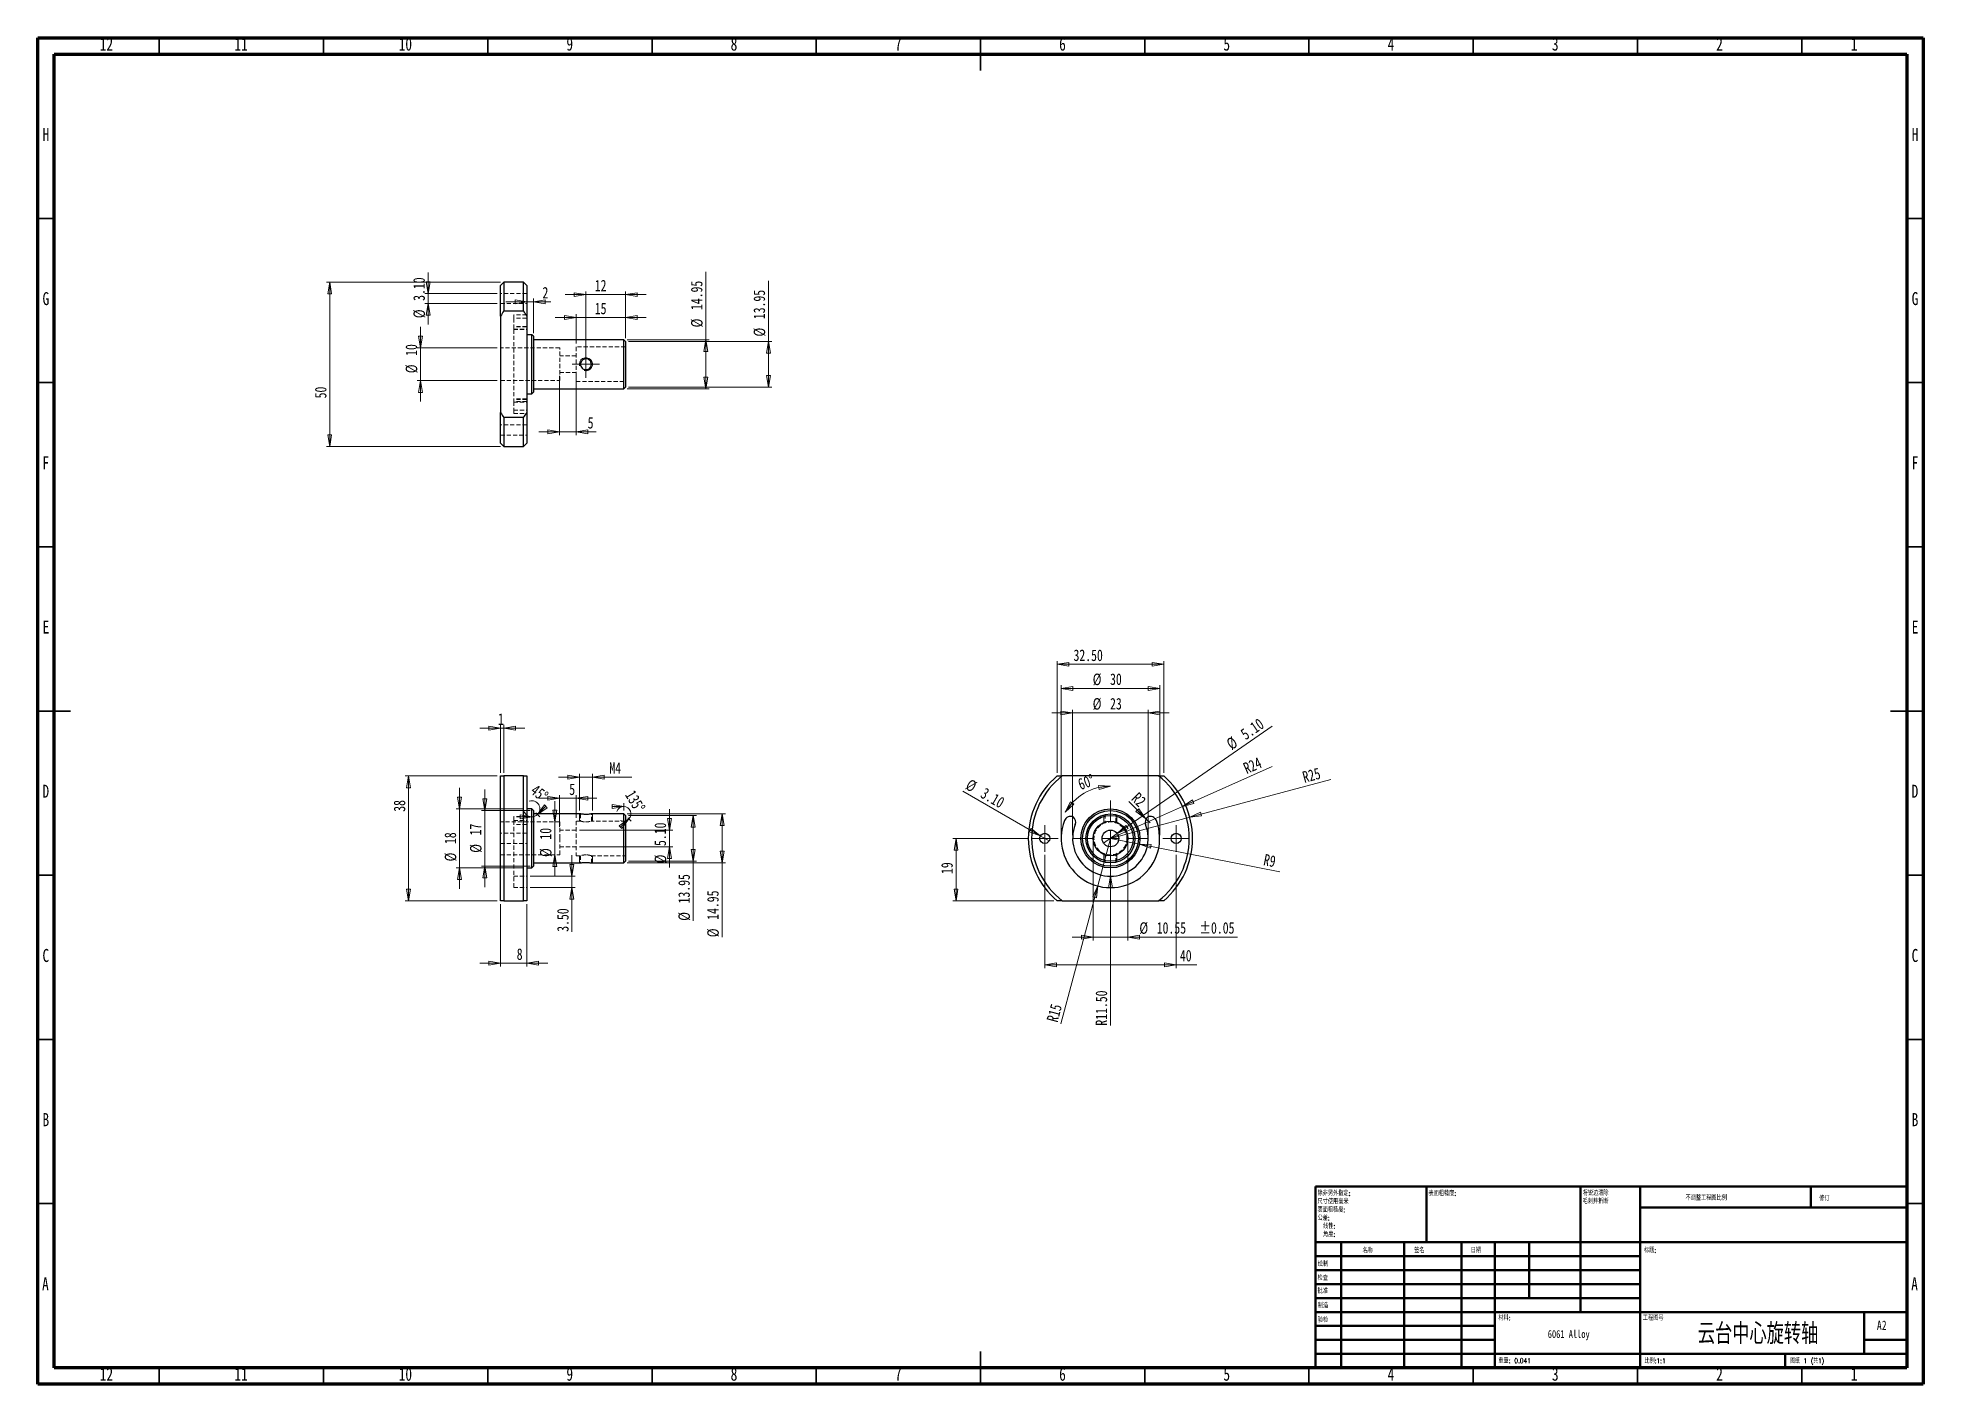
# Model space of a CAD drawing. Header units: millimetres. Extents: x 15 to 589, y 5 to 415.
import ezdxf

# ---------------------------------------------------------------- set-up
doc = ezdxf.new("R2010")
doc.units = ezdxf.units.MM
doc.linetypes.add('HIDDEN', pattern=[1.905, 1.27, -0.635])
doc.styles.add('SLDTEXTSTYLE0', font='TXT', dxfattribs={"width": 0.75, "bigfont": 'bigfont'})
doc.styles.add('SLDTEXTSTYLE1', font='TXT', dxfattribs={"width": 0.694444, "bigfont": 'bigfont'})
doc.styles.add('SLDTEXTSTYLE2', font='TXT', dxfattribs={"width": 0.75})
doc.dimstyles.new('SLDDIMSTYLE0', dxfattribs={"dimtxt": 3.5, "dimasz": 3.556, "dimexe": 0, "dimexo": 0.0625, "dimgap": 0.875, "dimtad": 1, "dimrnd": 1e-09, "dimzin": 12, "dimdsep": 46, "dimtxsty": 'SLDTEXTSTYLE2', "dimblk1": 'CLOSED', "dimblk2": 'CLOSED', "dimsah": 1, "dimcen": 0.09, "dimadec": 0, "dimazin": 3, "dimtfac": 1, "dimtofl": 0, "dimtmove": 0, "dimatfit": 3, "dimldrblk": 'CLOSED', "dimfxl": 1, "dimfrac": 2, "dimtolj": 1, "dimtzin": 12, "dimarcsym": 0})
doc.dimstyles.new('SLDDIMSTYLE1', dxfattribs={"dimtxt": 3.5, "dimasz": 3.556, "dimexe": 0, "dimexo": 0.0625, "dimgap": 0.875, "dimtad": 1, "dimrnd": 1e-09, "dimzin": 12, "dimdsep": 46, "dimtxsty": 'SLDTEXTSTYLE2', "dimblk1": 'CLOSED', "dimblk2": 'CLOSED', "dimsah": 1, "dimcen": 0.09, "dimadec": 0, "dimazin": 3, "dimtfac": 1, "dimtmove": 0, "dimatfit": 0, "dimldrblk": 'CLOSED', "dimfxl": 1, "dimfrac": 2, "dimtolj": 1, "dimtzin": 12, "dimarcsym": 0})
doc.dimstyles.new('SLDDIMSTYLE10', dxfattribs={"dimtxt": 3.5, "dimasz": 3.556, "dimexe": 0, "dimexo": 0.0625, "dimgap": 0.875, "dimtad": 1, "dimdec": 4, "dimzin": 12, "dimdsep": 46, "dimtxsty": 'SLDTEXTSTYLE2', "dimblk1": 'CLOSED', "dimblk2": 'CLOSED', "dimsah": 1, "dimcen": 0.09, "dimazin": 3, "dimtfac": 1, "dimtofl": 0, "dimtmove": 0, "dimatfit": 3, "dimldrblk": 'CLOSED', "dimfxl": 1, "dimfrac": 2, "dimtolj": 1, "dimtzin": 12, "dimarcsym": 0})
doc.dimstyles.new('SLDDIMSTYLE11', dxfattribs={"dimtxt": 3.5, "dimasz": 3.556, "dimexe": 0, "dimexo": 0.0625, "dimgap": 0.875, "dimtad": 1, "dimrnd": 1e-09, "dimzin": 12, "dimdsep": 46, "dimtxsty": 'SLDTEXTSTYLE2', "dimblk1": 'CLOSED', "dimblk2": 'CLOSED', "dimsah": 1, "dimcen": 0, "dimadec": 0, "dimazin": 3, "dimtfac": 1, "dimtofl": 0, "dimtmove": 0, "dimatfit": 3, "dimldrblk": 'CLOSED', "dimfxl": 1, "dimfrac": 2, "dimtolj": 1, "dimtzin": 12, "dimarcsym": 0})
doc.dimstyles.new('SLDDIMSTYLE12', dxfattribs={"dimtxt": 3.5, "dimasz": 3.556, "dimexe": 0, "dimexo": 0.0625, "dimgap": 0.875, "dimtad": 1, "dimrnd": 1e-09, "dimzin": 4, "dimdsep": 46, "dimtxsty": 'SLDTEXTSTYLE2', "dimblk1": 'NONE', "dimblk2": 'CLOSED', "dimsah": 1, "dimcen": 0, "dimadec": 0, "dimazin": 1, "dimtfac": 1, "dimtmove": 0, "dimatfit": 3, "dimldrblk": 'NONE', "dimfxl": 1, "dimfrac": 2, "dimtolj": 1, "dimtzin": 12, "dimarcsym": 0})
doc.dimstyles.new('SLDDIMSTYLE2', dxfattribs={"dimtxt": 3.5, "dimasz": 3.556, "dimexe": 0, "dimexo": 0.0625, "dimgap": 0.875, "dimtad": 1, "dimrnd": 1e-09, "dimzin": 4, "dimdsep": 46, "dimtxsty": 'SLDTEXTSTYLE2', "dimblk1": 'CLOSED', "dimblk2": 'CLOSED', "dimsah": 1, "dimcen": 0.09, "dimadec": 0, "dimazin": 1, "dimtfac": 1, "dimtmove": 0, "dimatfit": 0, "dimldrblk": 'CLOSED', "dimfxl": 1, "dimfrac": 2, "dimtolj": 1, "dimtzin": 12, "dimarcsym": 0})
doc.dimstyles.new('SLDDIMSTYLE3', dxfattribs={"dimtxt": 3.5, "dimasz": 3.556, "dimexe": 0, "dimexo": 0.0625, "dimgap": 0.875, "dimtad": 1, "dimdec": 4, "dimzin": 12, "dimdsep": 46, "dimtxsty": 'SLDTEXTSTYLE2', "dimblk1": 'CLOSED', "dimblk2": 'CLOSED', "dimsah": 1, "dimcen": 0.09, "dimazin": 3, "dimtfac": 1, "dimtofl": 0, "dimtmove": 0, "dimatfit": 3, "dimldrblk": 'CLOSED', "dimfxl": 1, "dimfrac": 2, "dimtolj": 1, "dimtzin": 12, "dimarcsym": 0})
doc.dimstyles.new('SLDDIMSTYLE4', dxfattribs={"dimtxt": 3.5, "dimasz": 3.556, "dimexe": 0, "dimexo": 0.0625, "dimgap": 0.875, "dimtad": 1, "dimrnd": 1e-09, "dimzin": 12, "dimdsep": 46, "dimtxsty": 'SLDTEXTSTYLE2', "dimblk1": 'CLOSED', "dimblk2": 'CLOSED', "dimsah": 1, "dimcen": 0, "dimadec": 0, "dimazin": 3, "dimtfac": 1, "dimtofl": 0, "dimtmove": 0, "dimatfit": 3, "dimldrblk": 'CLOSED', "dimfxl": 1, "dimfrac": 2, "dimtolj": 1, "dimtzin": 12, "dimarcsym": 0})
doc.dimstyles.new('SLDDIMSTYLE5', dxfattribs={"dimtxt": 3.5, "dimasz": 3.556, "dimexe": 0, "dimexo": 0.0625, "dimgap": 0.875, "dimtad": 1, "dimrnd": 1e-09, "dimzin": 4, "dimdsep": 46, "dimtxsty": 'SLDTEXTSTYLE2', "dimblk1": 'CLOSED', "dimblk2": 'CLOSED', "dimsah": 1, "dimcen": 0.09, "dimadec": 0, "dimazin": 1, "dimtfac": 1, "dimtofl": 0, "dimtmove": 0, "dimatfit": 3, "dimldrblk": 'CLOSED', "dimfxl": 1, "dimfrac": 2, "dimtolj": 1, "dimtzin": 12, "dimarcsym": 0})
doc.dimstyles.new('SLDDIMSTYLE6', dxfattribs={"dimtxt": 3.5, "dimasz": 3.556, "dimexe": 0, "dimexo": 0.0625, "dimgap": 0.875, "dimtad": 1, "dimrnd": 1e-09, "dimzin": 4, "dimdsep": 46, "dimtxsty": 'SLDTEXTSTYLE2', "dimblk1": 'NONE', "dimblk2": 'CLOSED', "dimsah": 1, "dimcen": 0, "dimadec": 0, "dimazin": 1, "dimtfac": 1, "dimtmove": 0, "dimatfit": 3, "dimldrblk": 'NONE', "dimfxl": 1, "dimfrac": 2, "dimtolj": 1, "dimtzin": 12, "dimarcsym": 0})
doc.dimstyles.new('SLDDIMSTYLE7', dxfattribs={"dimtxt": 3.5, "dimasz": 3.556, "dimexe": 0, "dimexo": 0.0625, "dimgap": 0.875, "dimtad": 1, "dimrnd": 1e-09, "dimzin": 4, "dimdsep": 46, "dimtxsty": 'SLDTEXTSTYLE2', "dimblk1": 'CLOSED', "dimblk2": 'CLOSED', "dimsah": 1, "dimcen": 0, "dimadec": 0, "dimazin": 1, "dimtfac": 1, "dimtofl": 0, "dimtmove": 0, "dimatfit": 3, "dimldrblk": 'CLOSED', "dimfxl": 1, "dimfrac": 2, "dimtolj": 1, "dimtzin": 12, "dimarcsym": 0})
doc.dimstyles.new('SLDDIMSTYLE8', dxfattribs={"dimtxt": 3.5, "dimasz": 3.556, "dimexe": 0, "dimexo": 0.0625, "dimgap": 0.875, "dimtad": 1, "dimrnd": 1e-09, "dimzin": 12, "dimdsep": 46, "dimtxsty": 'SLDTEXTSTYLE2', "dimblk1": 'CLOSED', "dimblk2": 'CLOSED', "dimsah": 1, "dimcen": 0, "dimadec": 0, "dimazin": 3, "dimtfac": 1, "dimtofl": 0, "dimtmove": 0, "dimatfit": 3, "dimldrblk": 'CLOSED', "dimfxl": 1, "dimfrac": 2, "dimtolj": 1, "dimtzin": 12, "dimarcsym": 0})
doc.dimstyles.new('SLDDIMSTYLE9', dxfattribs={"dimtxt": 3.5, "dimasz": 3.556, "dimexe": 0, "dimexo": 0.0625, "dimgap": 0.875, "dimtad": 1, "dimrnd": 1e-09, "dimzin": 12, "dimdsep": 46, "dimtxsty": 'SLDTEXTSTYLE2', "dimblk1": 'CLOSED', "dimblk2": 'CLOSED', "dimsah": 1, "dimcen": 0.09, "dimadec": 0, "dimazin": 3, "dimtol": 1, "dimtp": 0.05, "dimtm": 0.05, "dimtfac": 1, "dimtmove": 0, "dimatfit": 0, "dimldrblk": 'CLOSED', "dimfxl": 1, "dimfrac": 2, "dimtolj": 1, "dimarcsym": 0})

msp = doc.modelspace()

# ---------------------------------------------------------------- texts
at = {"color": 7, "linetype": 'Continuous', "lineweight": 0}
for s, insert, char_height, attachment_point, style in [('12', (35.92007, 415.06015), 3.96875, 2, 'SLDTEXTSTYLE2'), ('11', (76.92007, 415.06015), 3.96875, 2, 'SLDTEXTSTYLE2'), ('10', (126.92007, 415.06015), 3.96875, 2, 'SLDTEXTSTYLE2'), ('9', (176.96004, 415.06015), 3.96875, 2, 'SLDTEXTSTYLE2'), ('8', (226.96004, 415.06015), 3.96875, 2, 'SLDTEXTSTYLE2'), ('7', (276.96004, 415.06015), 3.96875, 2, 'SLDTEXTSTYLE2'), ('6', (326.96004, 415.06015), 3.96875, 2, 'SLDTEXTSTYLE2'), ('5', (376.96004, 415.06015), 3.96875, 2, 'SLDTEXTSTYLE2'), ('4', (426.96004, 415.06015), 3.96875, 2, 'SLDTEXTSTYLE2'), ('3', (476.96004, 415.06015), 3.96875, 2, 'SLDTEXTSTYLE2'), ('2', (526.96004, 415.06015), 3.96875, 2, 'SLDTEXTSTYLE2'), ('1', (567.96004, 415.06015), 3.96875, 2, 'SLDTEXTSTYLE2'), ('H', (17.49035, 387.56015), 3.96875, 2, 'SLDTEXTSTYLE2'), ('H', (586.49035, 387.56015), 3.96875, 2, 'SLDTEXTSTYLE2'), ('G', (17.48668, 337.56015), 3.96875, 2, 'SLDTEXTSTYLE2'), ('G', (586.48668, 337.56015), 3.96875, 2, 'SLDTEXTSTYLE2'), ('F', (17.45774, 287.56015), 3.96875, 2, 'SLDTEXTSTYLE2'), ('F', (586.45774, 287.56015), 3.96875, 2, 'SLDTEXTSTYLE2'), ('E', (17.50781, 237.56015), 3.96875, 2, 'SLDTEXTSTYLE2'), ('E', (586.50781, 237.56015), 3.96875, 2, 'SLDTEXTSTYLE2'), ('D', (17.45269, 187.56015), 3.96875, 2, 'SLDTEXTSTYLE2'), ('D', (586.45269, 187.56015), 3.96875, 2, 'SLDTEXTSTYLE2'), ('C', (17.45866, 137.56015), 3.96875, 2, 'SLDTEXTSTYLE2'), ('C', (586.45866, 137.56015), 3.96875, 2, 'SLDTEXTSTYLE2'), ('B', (17.4706, 87.56015), 3.96875, 2, 'SLDTEXTSTYLE2'), ('B', (586.4706, 87.56015), 3.96875, 2, 'SLDTEXTSTYLE2'), ('\\M+1955C\\M+196CA\\M+19165糙\\M+19378:', (438.37129, 63.91927), 1.5, 1, 'SLDTEXTSTYLE0'), ('\\M+19573调\\M+190AE\\M+18D48\\M+192F6图\\M+194E4\\M+197E1', (516.61464, 62.53299), 1.5, 1, 'SLDTEXTSTYLE0'), ('\\M+18F43订', (557.32758, 62.33491), 1.5, 1, 'SLDTEXTSTYLE0'), ('\\M+196BC\\M+18FCC', (418.32224, 46.50148), 1.5, 1, 'SLDTEXTSTYLE0'), ('签\\M+196BC', (434.03359, 46.56176), 1.5, 1, 'SLDTEXTSTYLE0'), ('\\M+193FA\\M+18AFA', (451.2147, 46.57618), 1.5, 1, 'SLDTEXTSTYLE0'), ('标题:', (503.95619, 46.57618), 1.5, 1, 'SLDTEXTSTYLE0'), ('绘\\M+190A7', (404.68467, 42.42971), 1.5, 1, 'SLDTEXTSTYLE0'), ('A', (17.33969, 37.56015), 3.96875, 2, 'SLDTEXTSTYLE2'), ('检查', (404.62358, 38.15441), 1.5, 1, 'SLDTEXTSTYLE0'), ('A', (586.33969, 37.56015), 3.96875, 2, 'SLDTEXTSTYLE2'), ('\\M+194E1\\M+18F79', (404.62163, 34.17683), 1.5, 1, 'SLDTEXTSTYLE0'), ('\\M+190A7\\M+191A2', (404.68219, 29.7337), 1.5, 1, 'SLDTEXTSTYLE0'), ('验检', (404.67686, 25.34965), 1.5, 1, 'SLDTEXTSTYLE0'), ('\\M+18DDE\\M+197BF:', (459.64586, 25.98606), 1.5, 1, 'SLDTEXTSTYLE0'), ('\\M+18D48\\M+192F6图\\M+18D86', (503.62865, 25.98606), 1.5, 1, 'SLDTEXTSTYLE0'), ('\\M+1895D\\M+191E4\\M+19286\\M+19053\\M+190F9转轴', (538.70274, 23.60691), 6.35, 2, 'SLDTEXTSTYLE0'), ('A2', (574.87116, 24.40639), 2.910417, 1, 'SLDTEXTSTYLE2'), ('6061 Alloy', (481.06461, 21.48557), 2.38125, 2, 'SLDTEXTSTYLE2'), ('\\M+18F64\\M+197CA: 0.041', (459.61781, 12.94931), 1.4986, 1, 'SLDTEXTSTYLE0'), ('\\M+194E4\\M+197E1:1:1', (504.07397, 12.90009), 1.5, 1, 'SLDTEXTSTYLE0'), ('图纸 1 (\\M+18BA41)', (548.47829, 12.90009), 1.5, 1, 'SLDTEXTSTYLE1'), ('12', (35.92007, 10.06015), 3.96875, 2, 'SLDTEXTSTYLE2'), ('11', (76.92007, 10.06015), 3.96875, 2, 'SLDTEXTSTYLE2'), ('10', (126.92007, 10.06015), 3.96875, 2, 'SLDTEXTSTYLE2'), ('9', (176.96004, 10.06015), 3.96875, 2, 'SLDTEXTSTYLE2'), ('8', (226.96004, 10.06015), 3.96875, 2, 'SLDTEXTSTYLE2'), ('7', (276.96004, 10.06015), 3.96875, 2, 'SLDTEXTSTYLE2'), ('6', (326.96004, 10.06015), 3.96875, 2, 'SLDTEXTSTYLE2'), ('5', (376.96004, 10.06015), 3.96875, 2, 'SLDTEXTSTYLE2'), ('4', (426.96004, 10.06015), 3.96875, 2, 'SLDTEXTSTYLE2'), ('3', (476.96004, 10.06015), 3.96875, 2, 'SLDTEXTSTYLE2'), ('2', (526.96004, 10.06015), 3.96875, 2, 'SLDTEXTSTYLE2'), ('1', (567.96004, 10.06015), 3.96875, 2, 'SLDTEXTSTYLE2')]:
    msp.add_mtext(s, dxfattribs=dict(at, insert=insert, char_height=char_height, attachment_point=attachment_point, style=style))

# ---------------------------------------------------------------- blocks, each defined once
blk = doc.blocks.new('SW_NOTE_0')
at = {"color": 0, "linetype": 'Continuous', "lineweight": 0, "char_height": 1.5, "attachment_point": 1, "style": 'SLDTEXTSTYLE0'}
for s, insert in [('\\M+18F9C\\M+194F1另\\M+18A4F\\M+18E77\\M+192E8:', (0, 1.93)), ('\\M+1955C\\M+196CA\\M+19165糙\\M+19378:', (0, -3.07)), ('\\M+18EDA\\M+190A1\\M+18E67\\M+19770\\M+19F7C\\M+195C4', (0, -0.57)), ('\\M+18CF6\\M+18DB7:', (0, -5.57)), ('\\M+18A70\\M+19378:', (1.69, -10.57)), ('线\\M+190AB:', (1.69, -8.07))]:
    blk.add_mtext(s, dxfattribs=dict(at, insert=insert))
blk = doc.blocks.new('SW_NOTE_1')
at = {"color": 0, "linetype": 'Continuous', "lineweight": 0, "char_height": 1.5, "attachment_point": 1, "style": 'SLDTEXTSTYLE0'}
for s, insert in [('\\M+18FAB锐边\\M+190B4\\M+18F9C', (0, 1.93)), ('\\M+196D1\\M+18E68\\M+19BF3\\M+190DC\\M+19266', (0, -0.57))]:
    blk.add_mtext(s, dxfattribs=dict(at, insert=insert))
blk = doc.blocks.new('_Closed')
at = {"color": 0, "linetype": 'ByBlock', "lineweight": -2}
for p, q in [((-1, 0.166667), (0, 0)), ((-1, 0.166667), (-1, -0.166667)), ((0, 0), (-1, -0.166667)), ((0, 0), (-1, 0))]:
    blk.add_line(p, q, dxfattribs=at)
blk = doc.blocks.new('_D')
at = {"color": 7, "linetype": 'Continuous', "lineweight": 18}
for p, q in [((194.39, 178.69), (224.35, 178.69)), ((223.35, 178.69), (223.35, 163.74)), ((194.39, 163.74), (224.35, 163.74)), ((223.35, 163.74), (223.35, 141.14))]:
    blk.add_line(p, q, dxfattribs=at)
at = {"color": 7, "linetype": 'Continuous', "lineweight": 18, "xscale": 3.556, "yscale": 3.556}
for p, rotation in [((223.35, 178.69), 90), ((223.35, 163.74), 270)]:
    blk.add_blockref('_Closed', p, dxfattribs=dict(at, rotation=rotation))
at = {"color": 7, "linetype": 'Continuous', "lineweight": 18, "char_height": 3.5, "attachment_point": 1, "rotation": 90, "style": 'SLDTEXTSTYLE2'}
for s, insert in [('14.95', (218.78, 146.42)), ('%%c', (218.83, 141.14))]:
    blk.add_mtext(s, dxfattribs=dict(at, insert=insert))
blk = doc.blocks.new('_D_1')
at = {"color": 7, "linetype": 'Continuous', "lineweight": 18}
for p, q in [((194.89, 178.19), (215.56, 178.19)), ((214.56, 164.24), (214.56, 178.19)), ((194.89, 164.24), (215.56, 164.24)), ((214.56, 164.24), (214.56, 146.14))]:
    blk.add_line(p, q, dxfattribs=at)
at = {"color": 7, "linetype": 'Continuous', "lineweight": 18, "xscale": 3.556, "yscale": 3.556}
for p, rotation in [((214.56, 178.19), 90), ((214.56, 164.24), 270)]:
    blk.add_blockref('_Closed', p, dxfattribs=dict(at, rotation=rotation))
at = {"color": 7, "linetype": 'Continuous', "lineweight": 18, "char_height": 3.5, "attachment_point": 1, "rotation": 90, "style": 'SLDTEXTSTYLE2'}
for s, insert in [('13.95', (210, 151.41)), ('%%c', (210.05, 146.14))]:
    blk.add_mtext(s, dxfattribs=dict(at, insert=insert))
blk = doc.blocks.new('_D_2')
at = {"color": 7, "linetype": 'Continuous', "lineweight": 18}
for p, q in [((154.89, 190.22), (126.89, 190.22)), ((127.89, 152.22), (127.89, 190.22)), ((154.89, 152.22), (126.89, 152.22))]:
    blk.add_line(p, q, dxfattribs=at)
at = {"color": 7, "linetype": 'Continuous', "lineweight": 18, "xscale": 3.556, "yscale": 3.556}
for p, rotation in [((127.89, 190.22), 90), ((127.89, 152.22), 270)]:
    blk.add_blockref('_Closed', p, dxfattribs=dict(at, rotation=rotation))
at = {"color": 7, "linetype": 'Continuous', "lineweight": 18, "insert": (123.38, 179.32), "char_height": 3.5, "attachment_point": 1, "rotation": 90, "style": 'SLDTEXTSTYLE2'}
blk.add_mtext('38', dxfattribs=at)
blk = doc.blocks.new('_D_3')
at = {"color": 7, "linetype": 'Continuous', "lineweight": 18}
for p, q in [((155.89, 204.77), (149.54, 204.77)), ((155.89, 191.22), (155.89, 205.77)), ((156.89, 204.77), (155.89, 204.77)), ((156.89, 191.22), (156.89, 205.77)), ((156.89, 204.77), (163.24, 204.77))]:
    blk.add_line(p, q, dxfattribs=at)
at = {"color": 7, "linetype": 'Continuous', "lineweight": 18, "xscale": 3.556, "yscale": 3.556}
blk.add_blockref('_Closed', (155.89, 204.77), dxfattribs=at)
at = {"color": 7, "linetype": 'Continuous', "lineweight": 18, "xscale": 3.556, "yscale": 3.556, "rotation": 180}
blk.add_blockref('_Closed', (156.89, 204.77), dxfattribs=at)
at = {"color": 7, "linetype": 'Continuous', "lineweight": 18, "insert": (155.11, 209.29), "char_height": 3.5, "attachment_point": 1, "style": 'SLDTEXTSTYLE2'}
blk.add_mtext('1', dxfattribs=at)
blk = doc.blocks.new('_D_4')
at = {"color": 7, "linetype": 'Continuous', "lineweight": 18}
for p, q in [((155.89, 151.22), (155.89, 132.2)), ((163.89, 151.22), (163.89, 132.2)), ((155.89, 133.2), (149.54, 133.2)), ((163.89, 133.2), (155.89, 133.2)), ((163.89, 133.2), (170.24, 133.2))]:
    blk.add_line(p, q, dxfattribs=at)
at = {"color": 7, "linetype": 'Continuous', "lineweight": 18, "xscale": 3.556, "yscale": 3.556}
blk.add_blockref('_Closed', (155.89, 133.2), dxfattribs=at)
at = {"color": 7, "linetype": 'Continuous', "lineweight": 18, "xscale": 3.556, "yscale": 3.556, "rotation": 180}
blk.add_blockref('_Closed', (163.89, 133.2), dxfattribs=at)
at = {"color": 7, "linetype": 'Continuous', "lineweight": 18, "insert": (160.82, 137.71), "char_height": 3.5, "attachment_point": 1, "style": 'SLDTEXTSTYLE2'}
blk.add_mtext('8', dxfattribs=at)
blk = doc.blocks.new('_D_5')
at = {"color": 7, "linetype": 'Continuous', "lineweight": 18}
for p, q in [((177.62, 159.72), (177.62, 166.07)), ((164.89, 159.72), (178.62, 159.72)), ((164.89, 156.22), (178.62, 156.22)), ((177.62, 156.22), (177.62, 159.72)), ((177.62, 156.22), (177.62, 142.78))]:
    blk.add_line(p, q, dxfattribs=at)
at = {"color": 7, "linetype": 'Continuous', "lineweight": 18, "xscale": 3.556, "yscale": 3.556}
for p, rotation in [((177.62, 159.72), 270), ((177.62, 156.22), 90)]:
    blk.add_blockref('_Closed', p, dxfattribs=dict(at, rotation=rotation))
at = {"color": 7, "linetype": 'Continuous', "lineweight": 18, "insert": (173.11, 142.78), "char_height": 3.5, "attachment_point": 1, "rotation": 90, "style": 'SLDTEXTSTYLE2'}
blk.add_mtext('3.50', dxfattribs=at)
blk = doc.blocks.new('_D_6')
at = {"color": 7, "linetype": 'Continuous', "lineweight": 18}
for p, q in [((143.42, 180.22), (143.42, 186.57)), ((162.89, 180.22), (142.42, 180.22)), ((143.42, 180.22), (143.42, 162.22)), ((162.89, 162.22), (142.42, 162.22)), ((143.42, 162.22), (143.42, 155.87))]:
    blk.add_line(p, q, dxfattribs=at)
at = {"color": 7, "linetype": 'Continuous', "lineweight": 18, "xscale": 3.556, "yscale": 3.556}
for p, rotation in [((143.42, 180.22), 270), ((143.42, 162.22), 90)]:
    blk.add_blockref('_Closed', p, dxfattribs=dict(at, rotation=rotation))
at = {"color": 7, "linetype": 'Continuous', "lineweight": 18, "char_height": 3.5, "attachment_point": 1, "rotation": 90, "style": 'SLDTEXTSTYLE2'}
for s, insert in [('18', (138.85, 169.5)), ('%%c', (138.91, 164.22))]:
    blk.add_mtext(s, dxfattribs=dict(at, insert=insert))
blk = doc.blocks.new('_D_7')
at = {"color": 7, "linetype": 'Continuous', "lineweight": 18}
blk.add_line((166.6, 179.01), (167.84, 177.77), dxfattribs=at)
for start, end in [(201.21978, 270), (315, 107.33345), (270, 315)]:
    blk.add_arc((165.39, 180.22), 2.47, start, end, dxfattribs=at)
at = {"color": 7, "linetype": 'Continuous', "lineweight": 18, "xscale": 3.556, "yscale": 3.556}
blk.add_blockref('_Closed', (165.39, 177.75), dxfattribs=at)
at = {"color": 7, "linetype": 'Continuous', "lineweight": 18, "xscale": 3.556, "yscale": 3.556, "rotation": 225}
blk.add_blockref('_Closed', (167.14, 178.47), dxfattribs=at)
at = {"color": 7, "linetype": 'Continuous', "lineweight": 18, "insert": (166.87, 187.89), "char_height": 3.5, "attachment_point": 1, "rotation": 322.34638, "style": 'SLDTEXTSTYLE2'}
blk.add_mtext('45°', dxfattribs=at)
blk = doc.blocks.new('_D_8')
at = {"color": 7, "linetype": 'Continuous', "lineweight": 18}
for p, q in [((151.11, 179.72), (151.11, 186.07)), ((164.89, 179.72), (150.11, 179.72)), ((151.11, 162.72), (151.11, 179.72)), ((164.89, 162.72), (150.11, 162.72)), ((151.11, 162.72), (151.11, 156.37))]:
    blk.add_line(p, q, dxfattribs=at)
at = {"color": 7, "linetype": 'Continuous', "lineweight": 18, "xscale": 3.556, "yscale": 3.556}
for p, rotation in [((151.11, 179.72), 270), ((151.11, 162.72), 90)]:
    blk.add_blockref('_Closed', p, dxfattribs=dict(at, rotation=rotation))
at = {"color": 7, "linetype": 'Continuous', "lineweight": 18, "char_height": 3.5, "attachment_point": 1, "rotation": 90, "style": 'SLDTEXTSTYLE2'}
for s, insert in [('17', (146.54, 172.13)), ('%%c', (146.6, 166.85))]:
    blk.add_mtext(s, dxfattribs=dict(at, insert=insert))
blk = doc.blocks.new('_D_9')
at = {"color": 7, "linetype": 'Continuous', "lineweight": 18}
for p, q in [((179.89, 189.86), (173.54, 189.86)), ((179.89, 179.69), (179.89, 190.86)), ((183.89, 189.86), (179.89, 189.86)), ((183.89, 179.69), (183.89, 190.86)), ((183.89, 189.86), (195.89, 189.86))]:
    blk.add_line(p, q, dxfattribs=at)
at = {"color": 7, "linetype": 'Continuous', "lineweight": 18, "xscale": 3.556, "yscale": 3.556}
blk.add_blockref('_Closed', (179.89, 189.86), dxfattribs=at)
at = {"color": 7, "linetype": 'Continuous', "lineweight": 18, "xscale": 3.556, "yscale": 3.556, "rotation": 180}
blk.add_blockref('_Closed', (183.89, 189.86), dxfattribs=at)
at = {"color": 7, "linetype": 'Continuous', "lineweight": 18, "insert": (189.02, 194.38), "char_height": 3.5, "attachment_point": 1, "style": 'SLDTEXTSTYLE2'}
blk.add_mtext('M4', dxfattribs=at)
blk = doc.blocks.new('_D_10')
at = {"color": 7, "linetype": 'Continuous', "lineweight": 18}
for p, q in [((172.42, 176.22), (172.42, 182.57)), ((172.42, 176.22), (172.42, 166.22)), ((172.42, 166.22), (172.42, 159.87))]:
    blk.add_line(p, q, dxfattribs=at)
at = {"color": 7, "linetype": 'Continuous', "lineweight": 18, "xscale": 3.556, "yscale": 3.556}
for p, rotation in [((172.42, 176.22), 270), ((172.42, 166.22), 90)]:
    blk.add_blockref('_Closed', p, dxfattribs=dict(at, rotation=rotation))
at = {"color": 7, "linetype": 'Continuous', "lineweight": 18, "char_height": 3.5, "attachment_point": 1, "rotation": 90, "style": 'SLDTEXTSTYLE2'}
for s, insert in [('10', (167.85, 170.84)), ('%%c', (167.9, 165.56))]:
    blk.add_mtext(s, dxfattribs=dict(at, insert=insert))
blk = doc.blocks.new('_D_11')
at = {"color": 7, "linetype": 'Continuous', "lineweight": 18}
for p, q in [((173.89, 174.77), (173.89, 184.42)), ((178.89, 177.49), (178.89, 184.42)), ((173.89, 183.42), (167.54, 183.42)), ((178.89, 183.42), (173.89, 183.42)), ((178.89, 183.42), (185.24, 183.42))]:
    blk.add_line(p, q, dxfattribs=at)
at = {"color": 7, "linetype": 'Continuous', "lineweight": 18, "xscale": 3.556, "yscale": 3.556}
blk.add_blockref('_Closed', (173.89, 183.42), dxfattribs=at)
at = {"color": 7, "linetype": 'Continuous', "lineweight": 18, "xscale": 3.556, "yscale": 3.556, "rotation": 180}
blk.add_blockref('_Closed', (178.89, 183.42), dxfattribs=at)
at = {"color": 7, "linetype": 'Continuous', "lineweight": 18, "insert": (176.81, 187.93), "char_height": 3.5, "attachment_point": 1, "style": 'SLDTEXTSTYLE2'}
blk.add_mtext('5', dxfattribs=at)
blk = doc.blocks.new('_D_12')
at = {"color": 7, "linetype": 'Continuous', "lineweight": 18}
for p, q in [((207.33, 173.77), (207.33, 180.12)), ((179.89, 173.77), (208.33, 173.77)), ((207.33, 173.77), (207.33, 168.67)), ((179.89, 168.67), (208.33, 168.67)), ((207.33, 168.67), (207.33, 162.32))]:
    blk.add_line(p, q, dxfattribs=at)
at = {"color": 7, "linetype": 'Continuous', "lineweight": 18, "xscale": 3.556, "yscale": 3.556}
for p, rotation in [((207.33, 173.77), 270), ((207.33, 168.67), 90)]:
    blk.add_blockref('_Closed', p, dxfattribs=dict(at, rotation=rotation))
at = {"color": 7, "linetype": 'Continuous', "lineweight": 18, "char_height": 3.5, "attachment_point": 1, "rotation": 90, "style": 'SLDTEXTSTYLE2'}
for s, insert in [('5.10', (202.76, 168.9)), ('%%c', (202.81, 163.62))]:
    blk.add_mtext(s, dxfattribs=dict(at, insert=insert))
blk = doc.blocks.new('_D_13')
at = {"color": 7, "linetype": 'Continuous', "lineweight": 18}
for p, q in [((193.39, 179.69), (193.39, 181.9)), ((194.6, 177.49), (195.66, 176.42))]:
    blk.add_line(p, q, dxfattribs=at)
for start, end in [(90, 160.80627), (315, 90), (244.19373, 315)]:
    blk.add_arc((193.39, 178.69), 2.21, start, end, dxfattribs=at)
at = {"color": 7, "linetype": 'Continuous', "lineweight": 18, "xscale": 3.556, "yscale": 3.556}
blk.add_blockref('_Closed', (193.39, 180.9), dxfattribs=at)
at = {"color": 7, "linetype": 'Continuous', "lineweight": 18, "xscale": 3.556, "yscale": 3.556, "rotation": 45}
blk.add_blockref('_Closed', (194.95, 177.13), dxfattribs=at)
at = {"color": 7, "linetype": 'Continuous', "lineweight": 18, "insert": (196.67, 186.28), "char_height": 3.5, "attachment_point": 1, "rotation": 301.06948, "style": 'SLDTEXTSTYLE2'}
blk.add_mtext('135°', dxfattribs=at)
blk = doc.blocks.new('_D_14')
at = {"color": 7, "linetype": 'Continuous', "lineweight": 18}
for p, q in [((155.89, 340.59), (102.89, 340.59)), ((103.89, 340.59), (103.89, 290.59)), ((155.89, 290.59), (102.89, 290.59))]:
    blk.add_line(p, q, dxfattribs=at)
at = {"color": 7, "linetype": 'Continuous', "lineweight": 18, "xscale": 3.556, "yscale": 3.556}
for p, rotation in [((103.89, 340.59), 90), ((103.89, 290.59), 270)]:
    blk.add_blockref('_Closed', p, dxfattribs=dict(at, rotation=rotation))
at = {"color": 7, "linetype": 'Continuous', "lineweight": 18, "insert": (99.38, 305.19), "char_height": 3.5, "attachment_point": 1, "rotation": 90, "style": 'SLDTEXTSTYLE2'}
blk.add_mtext('50', dxfattribs=at)
blk = doc.blocks.new('_D_15')
at = {"color": 7, "linetype": 'Continuous', "lineweight": 18}
for p, q in [((218.39, 323.06), (218.39, 343.73)), ((194.39, 323.06), (219.39, 323.06)), ((218.39, 323.06), (218.39, 308.12)), ((194.39, 308.12), (219.39, 308.12))]:
    blk.add_line(p, q, dxfattribs=at)
at = {"color": 7, "linetype": 'Continuous', "lineweight": 18, "xscale": 3.556, "yscale": 3.556}
for p, rotation in [((218.39, 323.06), 90), ((218.39, 308.12), 270)]:
    blk.add_blockref('_Closed', p, dxfattribs=dict(at, rotation=rotation))
at = {"color": 7, "linetype": 'Continuous', "lineweight": 18, "char_height": 3.5, "attachment_point": 1, "rotation": 90, "style": 'SLDTEXTSTYLE2'}
for s, insert in [('14.95', (213.83, 332.09)), ('%%c', (213.88, 326.82))]:
    blk.add_mtext(s, dxfattribs=dict(at, insert=insert))
blk = doc.blocks.new('_D_16')
at = {"color": 7, "linetype": 'Continuous', "lineweight": 18}
for p, q in [((237.47, 322.56), (237.47, 340.95)), ((194.89, 322.56), (238.47, 322.56)), ((237.47, 308.62), (237.47, 322.56)), ((194.89, 308.62), (238.47, 308.62))]:
    blk.add_line(p, q, dxfattribs=at)
at = {"color": 7, "linetype": 'Continuous', "lineweight": 18, "xscale": 3.556, "yscale": 3.556}
for p, rotation in [((237.47, 322.56), 90), ((237.47, 308.62), 270)]:
    blk.add_blockref('_Closed', p, dxfattribs=dict(at, rotation=rotation))
at = {"color": 7, "linetype": 'Continuous', "lineweight": 18, "char_height": 3.5, "attachment_point": 1, "rotation": 90, "style": 'SLDTEXTSTYLE2'}
for s, insert in [('13.95', (232.9, 329.31)), ('%%c', (232.96, 324.04))]:
    blk.add_mtext(s, dxfattribs=dict(at, insert=insert))
blk = doc.blocks.new('_D_17')
at = {"color": 7, "linetype": 'Continuous', "lineweight": 18}
for p, q in [((181.89, 336.78), (175.54, 336.78)), ((181.89, 316.59), (181.89, 337.78)), ((181.89, 336.78), (193.89, 336.78)), ((193.89, 323.56), (193.89, 337.78)), ((193.89, 336.78), (200.24, 336.78))]:
    blk.add_line(p, q, dxfattribs=at)
at = {"color": 7, "linetype": 'Continuous', "lineweight": 18, "xscale": 3.556, "yscale": 3.556}
blk.add_blockref('_Closed', (181.89, 336.78), dxfattribs=at)
at = {"color": 7, "linetype": 'Continuous', "lineweight": 18, "xscale": 3.556, "yscale": 3.556, "rotation": 180}
blk.add_blockref('_Closed', (193.89, 336.78), dxfattribs=at)
at = {"color": 7, "linetype": 'Continuous', "lineweight": 18, "insert": (184.57, 341.29), "char_height": 3.5, "attachment_point": 1, "style": 'SLDTEXTSTYLE2'}
blk.add_mtext('12', dxfattribs=at)
blk = doc.blocks.new('_D_18')
at = {"color": 7, "linetype": 'Continuous', "lineweight": 18}
for p, q in [((178.89, 329.82), (172.54, 329.82)), ((178.89, 321.87), (178.89, 330.82)), ((178.89, 329.82), (193.89, 329.82)), ((193.89, 323.56), (193.89, 330.82)), ((193.89, 329.82), (200.24, 329.82))]:
    blk.add_line(p, q, dxfattribs=at)
at = {"color": 7, "linetype": 'Continuous', "lineweight": 18, "xscale": 3.556, "yscale": 3.556}
blk.add_blockref('_Closed', (178.89, 329.82), dxfattribs=at)
at = {"color": 7, "linetype": 'Continuous', "lineweight": 18, "xscale": 3.556, "yscale": 3.556, "rotation": 180}
blk.add_blockref('_Closed', (193.89, 329.82), dxfattribs=at)
at = {"color": 7, "linetype": 'Continuous', "lineweight": 18, "insert": (184.57, 334.33), "char_height": 3.5, "attachment_point": 1, "style": 'SLDTEXTSTYLE2'}
blk.add_mtext('15', dxfattribs=at)
blk = doc.blocks.new('_D_19')
at = {"color": 7, "linetype": 'Continuous', "lineweight": 18}
for p, q in [((173.89, 312.04), (173.89, 294.01)), ((178.89, 312.04), (178.89, 294.01)), ((173.89, 295.01), (167.54, 295.01)), ((173.89, 295.01), (178.89, 295.01)), ((178.89, 295.01), (185, 295.01))]:
    blk.add_line(p, q, dxfattribs=at)
at = {"color": 7, "linetype": 'Continuous', "lineweight": 18, "xscale": 3.556, "yscale": 3.556}
blk.add_blockref('_Closed', (173.89, 295.01), dxfattribs=at)
at = {"color": 7, "linetype": 'Continuous', "lineweight": 18, "xscale": 3.556, "yscale": 3.556, "rotation": 180}
blk.add_blockref('_Closed', (178.89, 295.01), dxfattribs=at)
at = {"color": 7, "linetype": 'Continuous', "lineweight": 18, "insert": (182.41, 299.52), "char_height": 3.5, "attachment_point": 1, "style": 'SLDTEXTSTYLE2'}
blk.add_mtext('5', dxfattribs=at)
blk = doc.blocks.new('_D_20')
at = {"color": 7, "linetype": 'Continuous', "lineweight": 18}
for p, q in [((131.54, 320.59), (131.54, 326.94)), ((154.89, 320.59), (130.54, 320.59)), ((131.54, 320.59), (131.54, 310.59)), ((154.89, 310.59), (130.54, 310.59)), ((131.54, 310.59), (131.54, 304.24))]:
    blk.add_line(p, q, dxfattribs=at)
at = {"color": 7, "linetype": 'Continuous', "lineweight": 18, "xscale": 3.556, "yscale": 3.556}
for p, rotation in [((131.54, 320.59), 270), ((131.54, 310.59), 90)]:
    blk.add_blockref('_Closed', p, dxfattribs=dict(at, rotation=rotation))
at = {"color": 7, "linetype": 'Continuous', "lineweight": 18, "char_height": 3.5, "attachment_point": 1, "rotation": 90, "style": 'SLDTEXTSTYLE2'}
for s, insert in [('10', (126.97, 318.14)), ('%%c', (127.03, 312.86))]:
    blk.add_mtext(s, dxfattribs=dict(at, insert=insert))
blk = doc.blocks.new('_D_21')
at = {"color": 7, "linetype": 'Continuous', "lineweight": 18}
for p, q in [((133.89, 337.14), (133.89, 343.49)), ((154.89, 337.14), (132.89, 337.14)), ((154.89, 334.04), (132.89, 334.04)), ((133.89, 337.14), (133.89, 334.04)), ((133.89, 334.04), (133.89, 327.69))]:
    blk.add_line(p, q, dxfattribs=at)
at = {"color": 7, "linetype": 'Continuous', "lineweight": 18, "xscale": 3.556, "yscale": 3.556}
for p, rotation in [((133.89, 337.14), 270), ((133.89, 334.04), 90)]:
    blk.add_blockref('_Closed', p, dxfattribs=dict(at, rotation=rotation))
at = {"color": 7, "linetype": 'Continuous', "lineweight": 18, "char_height": 3.5, "attachment_point": 1, "rotation": 90, "style": 'SLDTEXTSTYLE2'}
for s, insert in [('3.10', (129.33, 334.89)), ('%%c', (129.38, 329.62))]:
    blk.add_mtext(s, dxfattribs=dict(at, insert=insert))
blk = doc.blocks.new('_D_22')
at = {"color": 7, "linetype": 'Continuous', "lineweight": 18}
for p, q in [((163.89, 334.62), (157.54, 334.62)), ((163.89, 331.59), (163.89, 335.62)), ((165.89, 334.62), (163.89, 334.62)), ((165.89, 325.09), (165.89, 335.62)), ((165.89, 334.62), (171.24, 334.62))]:
    blk.add_line(p, q, dxfattribs=at)
at = {"color": 7, "linetype": 'Continuous', "lineweight": 18, "xscale": 3.556, "yscale": 3.556}
blk.add_blockref('_Closed', (163.89, 334.62), dxfattribs=at)
at = {"color": 7, "linetype": 'Continuous', "lineweight": 18, "xscale": 3.556, "yscale": 3.556, "rotation": 180}
blk.add_blockref('_Closed', (165.89, 334.62), dxfattribs=at)
at = {"color": 7, "linetype": 'Continuous', "lineweight": 18, "insert": (168.65, 339.13), "char_height": 3.5, "attachment_point": 1, "style": 'SLDTEXTSTYLE2'}
blk.add_mtext('2', dxfattribs=at)
blk = doc.blocks.new('SW_CENTERMARKSYMBOL_0')
at = {"color": 0, "linetype": 'Continuous', "lineweight": 0}
for p, q in [((-2.5, 0), (-4.15, 0)), ((0, 0), (-2.5, 0)), ((0, 2.5), (0, 4.15)), ((0, 0), (0, 2.5)), ((0, 0), (0, -2.5)), ((0, 0), (2.5, 0)), ((2.5, 0), (4.15, 0)), ((0, -2.5), (0, -4.15))]:
    blk.add_line(p, q, dxfattribs=at)
blk = doc.blocks.new('_D_23')
at = {"color": 7, "linetype": 'Continuous', "lineweight": 18}
for q in [(408.61, 189.19), (341.55, 171.22)]:
    blk.add_line((365.7, 177.69), q, dxfattribs=at)
at = {"color": 7, "linetype": 'Continuous', "lineweight": 18, "xscale": 3.556, "yscale": 3.556, "rotation": 195}
blk.add_blockref('_Closed', (365.7, 177.69, -19), dxfattribs=at)
at = {"color": 7, "linetype": 'Continuous', "lineweight": 18, "insert": (399.71, 191.47), "char_height": 3.5, "attachment_point": 1, "rotation": 15, "style": 'SLDTEXTSTYLE2'}
blk.add_mtext('R25', dxfattribs=at)
blk = doc.blocks.new('_D_24')
at = {"color": 7, "linetype": 'Continuous', "lineweight": 18}
for q in [(390.78, 193.08), (341.55, 171.22)]:
    blk.add_line((363.49, 180.96), q, dxfattribs=at)
at = {"color": 7, "linetype": 'Continuous', "lineweight": 18, "xscale": 3.556, "yscale": 3.556, "rotation": 203.9412529816}
blk.add_blockref('_Closed', (363.49, 180.96, -19), dxfattribs=at)
at = {"color": 7, "linetype": 'Continuous', "lineweight": 18, "insert": (381.64, 193.95), "char_height": 3.5, "attachment_point": 1, "rotation": 23.94125, "style": 'SLDTEXTSTYLE2'}
blk.add_mtext('R24', dxfattribs=at)
blk = doc.blocks.new('_D_25')
at = {"color": 7, "linetype": 'Continuous', "lineweight": 18}
for p, q in [((325.3, 191.22), (325.3, 225.22)), ((357.8, 224.22), (325.3, 224.22)), ((357.8, 191.22), (357.8, 225.22))]:
    blk.add_line(p, q, dxfattribs=at)
at = {"color": 7, "linetype": 'Continuous', "lineweight": 18, "xscale": 3.556, "yscale": 3.556, "rotation": 180}
blk.add_blockref('_Closed', (325.3, 224.22, -19), dxfattribs=at)
at = {"color": 7, "linetype": 'Continuous', "lineweight": 18, "xscale": 3.556, "yscale": 3.556}
blk.add_blockref('_Closed', (357.8, 224.22, -19), dxfattribs=at)
at = {"color": 7, "linetype": 'Continuous', "lineweight": 18, "insert": (330.31, 228.73), "char_height": 3.5, "attachment_point": 1, "style": 'SLDTEXTSTYLE2'}
blk.add_mtext('32.50', dxfattribs=at)
blk = doc.blocks.new('_D_26')
at = {"color": 7, "linetype": 'Continuous', "lineweight": 18}
for p, q in [((321.55, 166.17), (321.55, 131.75)), ((361.55, 166.17), (361.55, 131.75)), ((321.55, 132.75), (361.55, 132.75)), ((361.55, 132.75), (367.87, 132.75))]:
    blk.add_line(p, q, dxfattribs=at)
at = {"color": 7, "linetype": 'Continuous', "lineweight": 18, "xscale": 3.556, "yscale": 3.556, "rotation": 180}
blk.add_blockref('_Closed', (321.55, 132.75, -19), dxfattribs=at)
at = {"color": 7, "linetype": 'Continuous', "lineweight": 18, "xscale": 3.556, "yscale": 3.556}
blk.add_blockref('_Closed', (361.55, 132.75, -19), dxfattribs=at)
at = {"color": 7, "linetype": 'Continuous', "lineweight": 18, "insert": (362.7, 137.27), "char_height": 3.5, "attachment_point": 1, "style": 'SLDTEXTSTYLE2'}
blk.add_mtext('40', dxfattribs=at)
blk = doc.blocks.new('_D_27')
at = {"color": 7, "linetype": 'Continuous', "lineweight": 18}
for q in [(296.66, 185.59), (322.89, 170.44)]:
    blk.add_line((320.21, 171.99), q, dxfattribs=at)
at = {"color": 7, "linetype": 'Continuous', "lineweight": 18, "xscale": 3.556, "yscale": 3.556, "rotation": 330}
blk.add_blockref('_Closed', (320.21, 171.99, -19), dxfattribs=at)
at = {"color": 7, "linetype": 'Continuous', "lineweight": 18, "char_height": 3.5, "attachment_point": 1, "rotation": 330, "style": 'SLDTEXTSTYLE2'}
for s, insert in [('%%c', (298.91, 189.48)), ('3.10', (303.5, 186.88))]:
    blk.add_mtext(s, dxfattribs=dict(at, insert=insert))
blk = doc.blocks.new('_None')
blk = doc.blocks.new('_D_28')
at = {"color": 7, "linetype": 'Continuous', "lineweight": 18}
for q in [(341.55, 171.22), (326.42, 114.75)]:
    blk.add_line((337.67, 156.73), q, dxfattribs=at)
at = {"color": 7, "linetype": 'Continuous', "lineweight": 18, "xscale": 3.556, "yscale": 3.556, "rotation": 75}
blk.add_blockref('_Closed', (337.67, 156.73, -19), dxfattribs=at)
at = {"color": 7, "linetype": 'Continuous', "lineweight": 18, "insert": (322.07, 115.92), "char_height": 3.5, "attachment_point": 1, "rotation": 75, "style": 'SLDTEXTSTYLE2'}
blk.add_mtext('R15', dxfattribs=at)
blk = doc.blocks.new('_D_29')
at = {"color": 7, "linetype": 'Continuous', "lineweight": 18}
for q in [(341.55, 171.22), (341.55, 114.2)]:
    blk.add_line((341.55, 159.72), q, dxfattribs=at)
at = {"color": 7, "linetype": 'Continuous', "lineweight": 18, "xscale": 3.556, "yscale": 3.556, "rotation": 90}
blk.add_blockref('_Closed', (341.55, 159.72, -19), dxfattribs=at)
at = {"color": 7, "linetype": 'Continuous', "lineweight": 18, "insert": (337.04, 114.2), "char_height": 3.5, "attachment_point": 1, "rotation": 90, "style": 'SLDTEXTSTYLE2'}
blk.add_mtext('R11.50', dxfattribs=at)
blk = doc.blocks.new('_D_30')
at = {"color": 7, "linetype": 'Continuous', "lineweight": 18}
for q in [(341.55, 171.22), (393.08, 161.05)]:
    blk.add_line((350.38, 169.48), q, dxfattribs=at)
at = {"color": 7, "linetype": 'Continuous', "lineweight": 18, "xscale": 3.556, "yscale": 3.556, "rotation": 168.8345057339}
blk.add_blockref('_Closed', (350.38, 169.48, -11.1), dxfattribs=at)
at = {"color": 7, "linetype": 'Continuous', "lineweight": 18, "insert": (388.63, 166.52), "char_height": 3.5, "attachment_point": 1, "rotation": 348.83451, "style": 'SLDTEXTSTYLE2'}
blk.add_mtext('R9', dxfattribs=at)
blk = doc.blocks.new('_D_31')
at = {"color": 7, "linetype": 'Continuous', "lineweight": 18}
for p, q in [((336.27, 170.22), (336.27, 140.16)), ((346.82, 170.22), (346.82, 140.16)), ((336.27, 141.16), (329.93, 141.16)), ((336.27, 141.16), (346.82, 141.16)), ((346.82, 141.16), (380.19, 141.16))]:
    blk.add_line(p, q, dxfattribs=at)
at = {"color": 7, "linetype": 'Continuous', "lineweight": 18, "xscale": 3.556, "yscale": 3.556}
blk.add_blockref('_Closed', (336.27, 141.16, 19.1), dxfattribs=at)
at = {"color": 7, "linetype": 'Continuous', "lineweight": 18, "xscale": 3.556, "yscale": 3.556, "rotation": 180}
blk.add_blockref('_Closed', (346.82, 141.16, 19.1), dxfattribs=at)
at = {"color": 7, "linetype": 'Continuous', "lineweight": 18, "char_height": 3.5, "attachment_point": 1, "style": 'SLDTEXTSTYLE2'}
for s, insert in [('%%c', (350.37, 145.67)), ('10.55', (355.65, 145.72)), ('±0.05', (368.6, 145.72))]:
    blk.add_mtext(s, dxfattribs=dict(at, insert=insert))
blk = doc.blocks.new('_D_32')
at = {"color": 7, "linetype": 'Continuous', "lineweight": 18}
for p, q in [((330.05, 209.41), (323.7, 209.41)), ((330.05, 172.22), (330.05, 210.41)), ((330.05, 209.41), (353.05, 209.41)), ((353.05, 172.22), (353.05, 210.41)), ((353.05, 209.41), (359.4, 209.41))]:
    blk.add_line(p, q, dxfattribs=at)
at = {"color": 7, "linetype": 'Continuous', "lineweight": 18, "xscale": 3.556, "yscale": 3.556}
blk.add_blockref('_Closed', (330.05, 209.41, -10.9), dxfattribs=at)
at = {"color": 7, "linetype": 'Continuous', "lineweight": 18, "xscale": 3.556, "yscale": 3.556, "rotation": 180}
blk.add_blockref('_Closed', (353.05, 209.41, -10.9), dxfattribs=at)
at = {"color": 7, "linetype": 'Continuous', "lineweight": 18, "char_height": 3.5, "attachment_point": 1, "style": 'SLDTEXTSTYLE2'}
for s, insert in [('%%c', (336.16, 213.93)), ('23', (341.44, 213.98))]:
    blk.add_mtext(s, dxfattribs=dict(at, insert=insert))
blk = doc.blocks.new('_D_33')
at = {"color": 7, "linetype": 'Continuous', "lineweight": 18}
for p, q in [((326.55, 172.22), (326.55, 217.89)), ((326.55, 216.89), (356.55, 216.89)), ((356.55, 172.22), (356.55, 217.89))]:
    blk.add_line(p, q, dxfattribs=at)
at = {"color": 7, "linetype": 'Continuous', "lineweight": 18, "xscale": 3.556, "yscale": 3.556, "rotation": 180}
blk.add_blockref('_Closed', (326.55, 216.89, -10.9), dxfattribs=at)
at = {"color": 7, "linetype": 'Continuous', "lineweight": 18, "xscale": 3.556, "yscale": 3.556}
blk.add_blockref('_Closed', (356.55, 216.89, -10.9), dxfattribs=at)
at = {"color": 7, "linetype": 'Continuous', "lineweight": 18, "char_height": 3.5, "attachment_point": 1, "style": 'SLDTEXTSTYLE2'}
for s, insert in [('%%c', (336.16, 221.4)), ('30', (341.44, 221.45))]:
    blk.add_mtext(s, dxfattribs=dict(at, insert=insert))
blk = doc.blocks.new('_D_34')
at = {"color": 7, "linetype": 'Continuous', "lineweight": 18}
blk.add_arc((341.55, 171.22), 15.9, 90, 150, dxfattribs=at)
at = {"color": 7, "linetype": 'Continuous', "lineweight": 18, "xscale": 3.556, "yscale": 3.556}
for p, rotation in [((341.55, 187.12, -10.9), 6.3026339095), ((327.78, 179.17, -10.9), 233.6973660905)]:
    blk.add_blockref('_Closed', p, dxfattribs=dict(at, rotation=rotation))
at = {"color": 7, "linetype": 'Continuous', "lineweight": 18, "insert": (331.29, 189.21), "char_height": 3.5, "attachment_point": 1, "rotation": 19.91823, "style": 'SLDTEXTSTYLE2'}
blk.add_mtext('60°', dxfattribs=at)
blk = doc.blocks.new('_D_35')
at = {"color": 7, "linetype": 'Continuous', "lineweight": 18}
for q in [(347.12, 182.46), (353.67, 175.91)]:
    blk.add_line((352.26, 177.32), q, dxfattribs=at)
at = {"color": 7, "linetype": 'Continuous', "lineweight": 18, "xscale": 3.556, "yscale": 3.556, "rotation": 315}
blk.add_blockref('_Closed', (352.26, 177.32, -14.9), dxfattribs=at)
at = {"color": 7, "linetype": 'Continuous', "lineweight": 18, "insert": (350.17, 185.52), "char_height": 3.5, "attachment_point": 1, "rotation": 315, "style": 'SLDTEXTSTYLE2'}
blk.add_mtext('R2', dxfattribs=at)
blk = doc.blocks.new('_D_36')
at = {"color": 7, "linetype": 'Continuous', "lineweight": 18}
for q in [(390.81, 205.37), (339.45, 169.77)]:
    blk.add_line((343.65, 172.67), q, dxfattribs=at)
at = {"color": 7, "linetype": 'Continuous', "lineweight": 18, "xscale": 3.556, "yscale": 3.556, "rotation": 214.7310366942}
blk.add_blockref('_Closed', (343.65, 172.67, -19.1), dxfattribs=at)
at = {"color": 7, "linetype": 'Continuous', "lineweight": 18, "char_height": 3.5, "attachment_point": 1, "rotation": 34.73104, "style": 'SLDTEXTSTYLE2'}
for s, insert in [('5.10', (380.77, 203.96)), ('%%c', (376.46, 200.91))]:
    blk.add_mtext(s, dxfattribs=dict(at, insert=insert))
blk = doc.blocks.new('_D_37')
at = {"color": 7, "linetype": 'Continuous', "lineweight": 18}
for p, q in [((316.5, 171.22), (293.55, 171.22)), ((294.55, 171.22), (294.55, 152.22)), ((324.3, 152.22), (293.55, 152.22))]:
    blk.add_line(p, q, dxfattribs=at)
at = {"color": 7, "linetype": 'Continuous', "lineweight": 18, "xscale": 3.556, "yscale": 3.556}
for p, rotation in [((294.55, 171.22, -19), 90), ((294.55, 152.22, -19), 270)]:
    blk.add_blockref('_Closed', p, dxfattribs=dict(at, rotation=rotation))
at = {"color": 7, "linetype": 'Continuous', "lineweight": 18, "insert": (290.04, 160.37), "char_height": 3.5, "attachment_point": 1, "rotation": 90, "style": 'SLDTEXTSTYLE2'}
blk.add_mtext('19', dxfattribs=at)
blk = doc.blocks.new('SW_CENTERMARKSYMBOL_1')
at = {"color": 0, "linetype": 'Continuous', "lineweight": 0}
for p, q in [((0, 5), (0, 11.5)), ((-5, 0), (-11.5, 0)), ((0, 0), (-2.5, 0)), ((0, 0), (0, 2.5)), ((0, 0), (0, -2.5)), ((0, 0), (2.5, 0)), ((5, 0), (11.5, 0)), ((0, -5), (0, -11.5))]:
    blk.add_line(p, q, dxfattribs=at)
blk = doc.blocks.new('SW_CENTERMARKSYMBOL_2')
at = {"color": 0, "linetype": 'Continuous', "lineweight": 0}
for p, q in [((-2.5, 0), (-4.05, 0)), ((0, 0), (-2.5, 0)), ((0, 2.5), (0, 4.05)), ((0, 0), (0, 2.5)), ((0, 0), (0, -2.5)), ((0, 0), (2.5, 0)), ((2.5, 0), (4.05, 0)), ((0, -2.5), (0, -4.05))]:
    blk.add_line(p, q, dxfattribs=at)
blk = doc.blocks.new('SW_CENTERMARKSYMBOL_3')
at = {"color": 0, "linetype": 'Continuous', "lineweight": 0}
for p, q in [((-2.5, 0), (-4.05, 0)), ((0, 0), (-2.5, 0)), ((0, 2.5), (0, 4.05)), ((0, 0), (0, 2.5)), ((0, 0), (0, -2.5)), ((0, 0), (2.5, 0)), ((2.5, 0), (4.05, 0)), ((0, -2.5), (0, -4.05))]:
    blk.add_line(p, q, dxfattribs=at)

# ---------------------------------------------------------------- dimensions: what is measured, and where the dimension line sits
at = {"color": 7, "linetype": 'Continuous', "lineweight": 18}
for base, p1, p2, dimstyle, picture, middle in [((103.89188, 290.59), (156.89188, 340.59), (156.89188, 290.59), 'SLDDIMSTYLE0', '_D_14', (103.89188, 307.77505)), ((127.89188, 190.21816), (155.89188, 152.21816), (155.89188, 190.21816), 'SLDDIMSTYLE0', '_D_2', (127.89188, 181.90239)), ((294.55, 152.21816), (317.5, 171.21816), (325.30192, 152.21816), 'SLDDIMSTYLE1', '_D_37', (294.55, 162.96006)), ((177.62194, 159.71816), (163.89188, 156.21816), (163.89188, 159.71816), 'SLDDIMSTYLE2', '_D_5', (177.62194, 147.30418))]:
    dim = msp.add_linear_dim(base=base, p1=p1, p2=p2, angle=90, dimstyle=dimstyle, dxfattribs=at)
    dim.commit()
    dim.dimension.update_dxf_attribs({"geometry": picture, "text_midpoint": middle, "dimtype": 160})
for base, p1, p2, dimstyle, picture, middle in [((133.89188, 334.04), (155.89188, 337.14), (155.89188, 334.04), 'SLDDIMSTYLE2', '_D_21', (133.89188, 336.78043)), ((218.39257, 308.115), (193.39188, 323.065), (193.39188, 308.115), 'SLDDIMSTYLE0', '_D_15', (218.39257, 335.2735)), ((237.46896, 322.565), (193.89188, 308.615), (193.89188, 322.565), 'SLDDIMSTYLE0', '_D_16', (237.46896, 332.49352)), ((131.53766, 310.59), (155.89188, 320.59), (155.89188, 310.59), 'SLDDIMSTYLE1', '_D_20', (131.53766, 318.08589)), ((143.41705, 162.21816), (163.89188, 180.21816), (163.89188, 162.21816), 'SLDDIMSTYLE1', '_D_6', (143.41705, 169.44369)), ((151.10993, 179.71816), (165.89188, 162.71816), (165.89188, 179.71816), 'SLDDIMSTYLE1', '_D_8', (151.10993, 172.07916)), ((172.41603, 166.21816), (173.89188, 176.21816), (173.89188, 166.21816), 'SLDDIMSTYLE1', '_D_10', (172.41603, 170.7898)), ((207.32645, 168.66816), (178.89188, 173.76816), (178.89188, 168.66816), 'SLDDIMSTYLE2', '_D_12', (207.32645, 170.7898)), ((223.34635, 163.74316), (193.39188, 178.69316), (193.39188, 163.74316), 'SLDDIMSTYLE0', '_D', (223.34635, 149.59771)), ((214.56122, 178.19316), (193.89188, 164.24316), (193.89188, 178.19316), 'SLDDIMSTYLE0', '_D_1', (214.56122, 154.59355))]:
    dim = msp.add_linear_dim(base=base, p1=p1, p2=p2, angle=90, text='%%c<>', dimstyle=dimstyle, dxfattribs=at)
    dim.commit()
    dim.dimension.update_dxf_attribs({"geometry": picture, "text_midpoint": middle, "dimtype": 160})
for base, p1, p2, dimstyle, picture, middle in [((163.89188, 334.62144), (165.89188, 324.09), (163.89188, 330.59), 'SLDDIMSTYLE1', '_D_22', (169.94284, 334.62144)), ((193.89188, 336.78043), (181.89188, 315.59), (193.89188, 322.565), 'SLDDIMSTYLE1', '_D_17', (187.15894, 336.78043)), ((193.89188, 329.81668), (178.89188, 320.865), (193.89188, 322.565), 'SLDDIMSTYLE1', '_D_18', (187.15894, 329.81668)), ((178.89188, 295.01172), (173.89188, 313.04), (178.89188, 313.04), 'SLDDIMSTYLE1', '_D_19', (183.70675, 295.01172)), ((325.30192, 224.21816), (357.79808, 190.21816), (325.30192, 190.21816), 'SLDDIMSTYLE5', '_D_25', (336.13261, 224.21816)), ((155.89188, 204.77484), (156.89188, 190.21816), (155.89188, 190.21816), 'SLDDIMSTYLE1', '_D_3', (156.39929, 204.77484)), ((173.89188, 183.42319), (178.89188, 176.49316), (173.89188, 173.76816), 'SLDDIMSTYLE1', '_D_11', (178.10294, 183.42319)), ((361.55, 132.75409), (321.55, 167.16816), (361.55, 167.16816), 'SLDDIMSTYLE0', '_D_26', (365.28208, 132.75409)), ((155.89188, 133.20317), (163.89188, 152.21816), (155.89188, 152.21816), 'SLDDIMSTYLE1', '_D_4', (162.11675, 133.20317))]:
    dim = msp.add_linear_dim(base=base, p1=p1, p2=p2, dimstyle=dimstyle, dxfattribs=at)
    dim.commit()
    dim.dimension.update_dxf_attribs({"geometry": picture, "text_midpoint": middle, "dimtype": 160})
for base, p1, p2, text, dimstyle, picture, middle in [((356.55, 219.69036), (326.55, 171.21816), (356.55, 171.21816), '%%c<>', 'SLDDIMSTYLE0', '_D_33', (341.38376, 219.69036)), ((353.05, 212.21816), (330.05, 171.21816), (353.05, 171.21816), '%%c<>', 'SLDDIMSTYLE1', '_D_32', (341.38376, 212.21816)), ((179.89188, 189.86453), (183.89188, 178.69316), (179.89188, 178.69316), 'M4', 'SLDDIMSTYLE1', '_D_9', (192.45354, 189.86453)), ((346.825, 143.96203), (336.275, 171.21816), (346.825, 171.21816), '%%c<>', 'SLDDIMSTYLE9', '_D_31', (365.28208, 143.96203))]:
    dim = msp.add_linear_dim(base=base, p1=p1, p2=p2, text=text, dimstyle=dimstyle, dxfattribs=at)
    dim.commit()
    dim.dimension.update_dxf_attribs({"geometry": picture, "text_midpoint": middle, "dimtype": 160})
for p1, p2, dimstyle, picture, middle in [((339.45432, 169.76536), (343.64568, 172.67096), 'SLDDIMSTYLE12', '_D_36', (384.98147, 201.32636)), ((322.89234, 170.44316), (320.20766, 171.99316), 'SLDDIMSTYLE6', '_D_27', (302.71145, 182.09462))]:
    dim = msp.add_diameter_dim_2p(p1=p1, p2=p2, dimstyle=dimstyle, dxfattribs=at)
    dim.commit()
    dim.dimension.update_dxf_attribs({"geometry": picture, "text_midpoint": middle, "dimtype": 163})
for base, line1, line2, dimstyle, picture, middle in [((333.59912, 184.98949), ((341.55, 181.46816), (341.55, 195.45755)), ((328.55962, 178.71816), (331.59071, 176.96816)), 'SLDDIMSTYLE10', '_D_34', (336.13261, 186.16867)), ((166.33539, 177.94031), ((165.39188, 180.21816), (165.39188, 162.21816)), ((165.89188, 179.71816), (165.39188, 180.21816)), 'SLDDIMSTYLE3', '_D_7', (166.89803, 182.17016)), ((195.43414, 179.53909), ((193.89188, 178.19316), (193.39188, 178.69316)), ((193.39188, 163.74316), (193.39188, 178.69316)), 'SLDDIMSTYLE3', '_D_13', (195.28529, 179.83396))]:
    dim = msp.add_angular_dim_2l(base=base, line1=line1, line2=line2, dimstyle=dimstyle, dxfattribs=at)
    dim.commit()
    dim.dimension.update_dxf_attribs({"geometry": picture, "text_midpoint": middle, "dimtype": 162})
for center, mpoint, dimstyle, picture, middle in [((341.55, 171.21816), (363.48509, 180.95735), 'SLDDIMSTYLE4', '_D_24', (387.19408, 191.48417)), ((341.55, 171.21816), (365.69815, 177.68864), 'SLDDIMSTYLE4', '_D_23', (404.80284, 188.16671)), ((353.6743, 175.90873), (352.26008, 177.32294), 'SLDDIMSTYLE11', '_D_35', (348.6885, 180.89455)), ((341.55, 171.21816), (337.66771, 156.72927), 'SLDDIMSTYLE4', '_D_28', (327.43814, 118.55194)), ((341.55, 171.21816), (341.55, 159.71816), 'SLDDIMSTYLE7', '_D_29', (341.55001, 121.35472)), ((341.55, 171.21816), (350.37965, 169.47537), 'SLDDIMSTYLE8', '_D_30', (390.49453, 161.55752))]:
    dim = msp.add_radius_dim(center=center, mpoint=mpoint, dimstyle=dimstyle, dxfattribs=at)
    dim.commit()
    dim.dimension.update_dxf_attribs({"geometry": picture, "text_midpoint": middle, "dimtype": 164})

# ---------------------------------------------------------------- linework, layer by layer
at = {"color": 7, "linetype": 'Continuous', "lineweight": 70}
for p, q in [((15, 5), (15, 415)), ((15, 415), (589, 415)), ((589, 415), (589, 5)), ((20, 10), (20, 410)), ((20, 410), (584, 410)), ((584, 410), (584, 10)), ((584, 10), (20, 10)), ((589, 5), (15, 5))]:
    msp.add_line(p, q, dxfattribs=at)
at = {"color": 7, "linetype": 'Continuous', "lineweight": 35}
for p, q in [((52, 410), (52, 415)), ((102, 410), (102, 415)), ((152, 410), (152, 415)), ((202, 410), (202, 415)), ((252, 410), (252, 415)), ((302, 415.001), (302, 404.999)), ((302, 410), (302, 415)), ((352, 410), (352, 415)), ((402, 410), (402, 415)), ((452, 410), (452, 415)), ((502, 410), (502, 415)), ((552, 410), (552, 415)), ((20, 360), (15, 360)), ((584, 360), (589, 360)), ((20, 310), (15, 310)), ((584, 310), (589, 310)), ((20, 260), (15, 260)), ((584, 260), (589, 260)), ((14.999, 210), (25.001, 210)), ((20, 210), (15, 210)), ((589.001, 210), (578.999, 210)), ((584, 210), (589, 210)), ((20, 160), (15, 160)), ((584, 160), (589, 160)), ((20, 110), (15, 110)), ((584, 110), (589, 110)), ((20, 60), (15, 60)), ((584, 60), (589, 60)), ((302, 4.999), (302, 15.001)), ((52, 10), (52, 5)), ((102, 10), (102, 5)), ((152, 10), (152, 5)), ((202, 10), (202, 5)), ((252, 10), (252, 5)), ((302, 10), (302, 5)), ((352, 10), (352, 5)), ((402, 10), (402, 5)), ((452, 10), (452, 5)), ((502, 10), (502, 5)), ((552, 10), (552, 5))]:
    msp.add_line(p, q, dxfattribs=at)
at = {"color": 7, "linetype": 'Continuous', "lineweight": 25}
for p, q in [((156.89188, 340.59), (155.89188, 339.59)), ((155.89188, 330.25288), (155.89188, 339.59)), ((162.89188, 340.59), (156.89188, 340.59)), ((156.89188, 340.59), (156.89188, 331.83808)), ((163.89188, 339.59), (162.89188, 340.59)), ((162.89188, 331.83808), (162.89188, 340.59)), ((163.89188, 339.59), (163.89188, 330.25288)), ((155.89188, 330.25288), (155.89188, 300.92712)), ((156.89188, 331.83808), (162.89188, 331.83808)), ((163.89188, 330.25288), (163.89188, 300.92712)), ((165.39188, 324.59), (163.89188, 324.59)), ((165.89188, 324.09), (165.39188, 324.59)), ((165.39188, 306.59), (165.39188, 324.59)), ((165.89188, 324.09), (165.89188, 307.09)), ((193.39188, 323.065), (165.89188, 323.065)), ((193.89188, 322.565), (193.39188, 323.065)), ((193.39188, 308.115), (193.39188, 323.065)), ((193.89188, 322.565), (193.89188, 308.615)), ((163.89188, 306.59), (165.39188, 306.59)), ((165.39188, 306.59), (165.89188, 307.09)), ((165.89188, 308.115), (193.39188, 308.115)), ((193.39188, 308.115), (193.89188, 308.615)), ((155.89188, 291.59), (155.89188, 300.92712)), ((162.89188, 299.34192), (156.89188, 299.34192)), ((156.89188, 299.34192), (156.89188, 290.59)), ((162.89188, 290.59), (162.89188, 299.34192)), ((163.89188, 300.92712), (163.89188, 291.59)), ((155.89188, 291.59), (156.89188, 290.59)), ((156.89188, 290.59), (162.89188, 290.59)), ((162.89188, 290.59), (163.89188, 291.59)), ((155.89188, 152.21816), (155.89188, 190.21816)), ((156.89188, 190.21816), (156.89188, 152.21816)), ((162.89188, 190.21816), (156.89188, 190.21816)), ((162.89188, 152.21816), (162.89188, 190.21816)), ((163.89188, 190.21816), (163.89188, 152.21816)), ((356.21288, 190.21816), (326.88712, 190.21816)), ((165.39188, 180.21816), (163.89188, 180.21816)), ((165.89188, 179.71816), (165.39188, 180.21816)), ((165.39188, 171.21816), (165.39188, 180.21816)), ((165.89188, 179.71816), (165.89188, 171.21816)), ((180.26178, 178.69316), (165.89188, 178.69316)), ((193.39188, 178.69316), (183.535, 178.69316)), ((193.89188, 178.19316), (193.39188, 178.69316)), ((193.39188, 171.21816), (193.39188, 178.69316)), ((193.89188, 178.19316), (193.89188, 171.21816)), ((165.39188, 162.21816), (165.39188, 171.21816)), ((165.89188, 171.21816), (165.89188, 162.71816)), ((193.39188, 163.74316), (193.39188, 171.21816)), ((193.89188, 171.21816), (193.89188, 164.24316)), ((163.89188, 162.21816), (165.39188, 162.21816)), ((165.39188, 162.21816), (165.89188, 162.71816)), ((165.89188, 163.74316), (180.24876, 163.74316)), ((183.52197, 163.74316), (193.39188, 163.74316)), ((193.39188, 163.74316), (193.89188, 164.24316)), ((156.89188, 152.21816), (162.89188, 152.21816)), ((326.88712, 152.21816), (356.21288, 152.21816))]:
    msp.add_line(p, q, dxfattribs=at)
at = {"color": 7, "linetype": 'HIDDEN', "lineweight": 18}
for p, q in [((163.89188, 337.14), (155.89188, 337.14)), ((155.89188, 334.04), (163.89188, 334.04)), ((159.89188, 330.59), (159.89188, 329.57957)), ((163.89188, 330.59), (159.89188, 330.59)), ((159.89188, 329.57957), (159.89188, 326.94134)), ((163.89188, 329.57957), (159.89188, 329.57957)), ((163.89188, 327.09), (159.89188, 327.09)), ((163.89188, 326.94134), (159.89188, 326.94134)), ((159.89188, 326.94134), (159.89188, 326.15233)), ((159.89188, 326.29124), (163.89188, 326.29124)), ((159.89188, 326.15233), (159.89188, 305.02767)), ((159.89188, 326.15233), (163.89188, 326.15233)), ((173.89188, 320.59), (155.89188, 320.59)), ((173.89188, 310.59), (173.89188, 320.59)), ((178.89188, 318.14), (173.89188, 318.14)), ((178.89188, 320.865), (178.89188, 310.315)), ((193.89188, 320.865), (178.89188, 320.865)), ((155.89188, 310.59), (173.89188, 310.59)), ((173.89188, 313.04), (178.89188, 313.04)), ((178.89188, 310.315), (193.89188, 310.315)), ((159.89188, 305.02767), (159.89188, 304.23866)), ((163.89188, 305.02767), (159.89188, 305.02767)), ((163.89188, 304.88876), (159.89188, 304.88876)), ((159.89188, 304.23866), (159.89188, 301.60043)), ((163.89188, 304.23866), (159.89188, 304.23866)), ((159.89188, 304.09), (163.89188, 304.09)), ((159.89188, 301.60043), (163.89188, 301.60043)), ((159.89188, 301.60043), (159.89188, 300.59)), ((159.89188, 300.59), (163.89188, 300.59)), ((163.89188, 297.14), (155.89188, 297.14)), ((155.89188, 294.04), (163.89188, 294.04)), ((180.24188, 178.69316), (180.24188, 176.48885)), ((181.78449, 178.51274), (182.1249, 178.51562)), ((183.54188, 176.48745), (183.54188, 178.69316)), ((339.9, 178.50878), (339.9, 176.22846)), ((343.2, 176.23576), (343.2, 178.51364)), ((173.89188, 176.21816), (155.89188, 176.21816)), ((163.89188, 172.76816), (155.89188, 172.76816)), ((159.89188, 177.90873), (159.89188, 176.63035)), ((163.89188, 177.90873), (159.89188, 177.90873)), ((163.89188, 177.75332), (159.89188, 177.75332)), ((159.89188, 176.63035), (163.89188, 176.63035)), ((159.89188, 176.63035), (159.89188, 156.21816)), ((163.89188, 175.42926), (159.89188, 175.42926)), ((173.89188, 171.21816), (173.89188, 176.21816)), ((178.89188, 173.76816), (173.89188, 173.76816)), ((178.89188, 176.49316), (178.89188, 165.94316)), ((180.25594, 176.49316), (178.89188, 176.49316)), ((182.01971, 176.23521), (181.73538, 176.23644)), ((193.89188, 176.49316), (183.52336, 176.49316)), ((155.89188, 169.66816), (163.89188, 169.66816)), ((173.89188, 166.21816), (173.89188, 171.21816)), ((173.89188, 168.66816), (178.89188, 168.66816)), ((155.89188, 166.21816), (173.89188, 166.21816)), ((178.89188, 165.94316), (180.26039, 165.94316)), ((179.89188, 163.74316), (183.89188, 163.74316)), ((180.24188, 165.94886), (180.24188, 163.74316)), ((181.99927, 163.92358), (181.65886, 163.9207)), ((181.76405, 166.20111), (182.04838, 166.19988)), ((183.52782, 165.94316), (193.89188, 165.94316)), ((183.54188, 163.74316), (183.54188, 165.94747)), ((339.9, 166.20786), (339.9, 163.92754)), ((343.2, 163.92268), (343.2, 166.20056)), ((159.89188, 159.71816), (163.89188, 159.71816)), ((159.89188, 156.21816), (163.89188, 156.21816))]:
    msp.add_line(p, q, dxfattribs=at)
at = {"color": 7, "linetype": 'Continuous', "lineweight": 18}
for p, q in [((179.89188, 178.69316), (179.89188, 176.49316)), ((183.89188, 178.69316), (183.89188, 176.49316)), ((339.55, 178.42063), (339.55, 176.09931)), ((343.55, 178.42063), (343.55, 176.09931)), ((179.89188, 165.94316), (179.89188, 163.74316)), ((183.89188, 165.94316), (183.89188, 163.74316)), ((339.55, 166.33701), (339.55, 164.01569)), ((343.55, 166.33701), (343.55, 164.01569))]:
    msp.add_line(p, q, dxfattribs=at)
at = {"color": 7, "linetype": 'Continuous', "lineweight": 50}
for p, q in [((404, 65.25), (584, 65.25)), ((404, 65.25), (404, 10)), ((437.8, 48.25), (437.8, 65.25)), ((484.6, 65.25), (484.6, 27)), ((502.8, 65.25), (502.8, 10)), ((554.8, 58.875), (554.8, 65.25)), ((584, 58.875), (502.8, 58.875)), ((584, 48.25), (404, 48.25)), ((411.8, 48.25), (411.8, 10)), ((430.99095, 48.25), (430.99095, 10)), ((448.39893, 48.25), (448.39893, 10)), ((458.6, 10), (458.6, 48.25)), ((469, 31.25), (469, 48.25)), ((502.8, 44), (404, 44)), ((502.8, 39.75), (404, 39.75)), ((502.8, 35.5), (404, 35.5)), ((502.8, 31.25), (404, 31.25)), ((458.6, 27), (404, 27)), ((458.6, 27), (584, 27)), ((571, 14.25), (571, 27)), ((458.6, 22.74993), (404, 22.74993)), ((458.6, 18.5), (404, 18.5)), ((584, 18.5), (571, 18.5)), ((404, 14.25), (584, 14.25)), ((547, 10), (547, 14.25))]:
    msp.add_line(p, q, dxfattribs=at)
at = {"color": 7, "linetype": 'Continuous', "lineweight": 25}
for centre, radius in [((341.55, 171.21816), 9), ((341.55, 171.21816), 8.5), ((341.55, 171.21816), 7.475), ((341.55, 171.21816), 6.975), ((321.55, 171.21816), 1.55), ((341.55, 171.21816), 5.275), ((341.55, 171.21816), 2.55), ((361.55, 171.21816), 1.55)]:
    msp.add_circle(centre, radius, dxfattribs=at)
at = {"color": 7, "linetype": 'HIDDEN', "lineweight": 18}
msp.add_circle((341.55, 171.21816), 5, dxfattribs=at)
at = {"color": 7, "linetype": 'Continuous', "lineweight": 18}
msp.add_arc((181.89188, 315.59), 2, 255, 195, dxfattribs=at)
at = {"color": 7, "linetype": 'Continuous', "lineweight": 25}
for centre, radius, start, end in [((341.55, 171.21816), 25, 130.53580211, 229.46419789), ((341.55, 171.21816), 24, 127.65846201, 232.34153799), ((341.55, 171.21816), 24, 307.65846201, 52.34153799), ((341.55, 171.21816), 25, 310.53580211, 49.46419789), ((341.55, 171.21816), 15, 158.8498831, 21.1501169), ((329.4257, 175.90873), 2, 67.26446081, 158.8498831), ((341.55, 171.21816), 11.5, 158.51962425, 21.48037575), ((328.98767, 176.16162), 2, 338.51962425, 52.73553919), ((354.11233, 176.16162), 2, 127.26446081, 201.48037575), ((353.6743, 175.90873), 2, 21.1501169, 112.73553919)]:
    msp.add_arc(centre, radius, start, end, dxfattribs=at)
for points in [[(156.89188, 331.83808), (156.55165, 331.31458), (156.21789, 330.78649), (155.89188, 330.25288)], [(163.89188, 330.25288), (163.56555, 330.78701), (163.23174, 331.31515), (162.89188, 331.83808)], [(155.89188, 300.92712), (156.21821, 300.39299), (156.55202, 299.86485), (156.89188, 299.34192)], [(162.89188, 299.34192), (163.23211, 299.86542), (163.56587, 300.39351), (163.89188, 300.92712)], [(155.89188, 190.21816), (156.21821, 190.21816), (156.55202, 190.21816), (156.89188, 190.21816)], [(162.89188, 190.21816), (163.23211, 190.21816), (163.56587, 190.21816), (163.89188, 190.21816)], [(325.30192, 190.21816), (325.82542, 190.21816), (326.35351, 190.21816), (326.88712, 190.21816)], [(356.21288, 190.21816), (356.74701, 190.21816), (357.27515, 190.21816), (357.79808, 190.21816)], [(156.89188, 152.21816), (156.55165, 152.21816), (156.21789, 152.21816), (155.89188, 152.21816)], [(163.89188, 152.21816), (163.56555, 152.21816), (163.23174, 152.21816), (162.89188, 152.21816)], [(326.88712, 152.21816), (326.35299, 152.21816), (325.82485, 152.21816), (325.30192, 152.21816)], [(357.79808, 152.21816), (357.27458, 152.21816), (356.74649, 152.21816), (356.21288, 152.21816)]]:
    msp.add_open_spline(points, degree=3, dxfattribs=at)
for points, knots in [([(181.89188, 313.94), (181.78251, 313.94), (181.67504, 313.95077), (181.46371, 313.99288), (181.35874, 314.02477), (181.1591, 314.1077), (181.06447, 314.15839), (180.88537, 314.27811), (180.80085, 314.34756), (180.57335, 314.57512), (180.45052, 314.75866), (180.2857, 315.15545), (180.24201, 315.37304), (180.24181, 315.69698), (180.25261, 315.8067), (180.29485, 316.01858), (180.32611, 316.1216), (180.45056, 316.4219), (180.57187, 316.6034), (180.80158, 316.83317), (180.88451, 316.90119), (181.06287, 317.02065), (181.15948, 317.07247), (181.35877, 317.15523), (181.46161, 317.18658), (181.6738, 317.2291), (181.78333, 317.23995), (182.10692, 317.24009), (182.32469, 317.19669), (182.62275, 317.0732), (182.71919, 317.02168), (182.89861, 316.90173), (182.98147, 316.83373), (183.13372, 316.68175), (183.20323, 316.59717), (183.32269, 316.41874), (183.37353, 316.32415), (183.49862, 316.02357), (183.54174, 315.80885), (183.54195, 315.48213), (183.53134, 315.37479), (183.48935, 315.16312), (183.45742, 315.05783), (183.33355, 314.75897), (183.21086, 314.57573), (182.90793, 314.27239), (182.72454, 314.14938), (182.42684, 314.02543), (182.32197, 313.99335), (182.10913, 313.95077), (182.00125, 313.94), (181.89188, 313.94)], [0, 0, 0, 0, 0.03125, 0.03125, 0.0625, 0.0625, 0.09375, 0.09375, 0.125, 0.125, 0.1875, 0.1875, 0.25, 0.25, 0.28125, 0.28125, 0.3125, 0.3125, 0.375, 0.375, 0.40625, 0.40625, 0.4375, 0.4375, 0.46875, 0.46875, 0.5, 0.5, 0.5625, 0.5625, 0.59375, 0.59375, 0.625, 0.625, 0.65625, 0.65625, 0.6875, 0.6875, 0.75, 0.75, 0.78125, 0.78125, 0.8125, 0.8125, 0.875, 0.875, 0.9375, 0.9375, 0.96875, 0.96875, 1, 1, 1, 1]), ([(181.89188, 178.50878), (181.70897, 178.5129), (181.34326, 178.52114), (180.85315, 178.57876), (180.48105, 178.64182), (180.26425, 178.68817), (180.26249, 178.68862), (180.26178, 178.68881)], [0, 0, 0, 0, 0.211257482, 0.4223892621, 0.636781804, 0.8534255612, 1, 1, 1, 1]), ([(183.45748, 178.67512), (183.49445, 178.68305), (183.57827, 178.70104), (183.49168, 178.68185), (183.24531, 178.63097), (182.8433, 178.56621), (182.36817, 178.51728), (182.03635, 178.51136), (181.89188, 178.50878)], [0, 0, 0, 0, 0.140247099, 0.318005086, 0.495206066, 0.67584859, 0.858868907, 1, 1, 1, 1]), ([(180.24876, 163.74465), (180.26082, 163.74739), (180.28602, 163.7531), (180.5421, 163.80613), (180.93945, 163.86989), (181.41577, 163.91908), (181.74747, 163.92497), (181.89188, 163.92754)], [0, 0, 0, 0, 0.192829936, 0.402555056, 0.616352551, 0.832965428, 1, 1, 1, 1]), ([(181.89188, 163.92754), (182.07479, 163.92342), (182.4405, 163.91518), (182.93061, 163.85756), (183.3027, 163.7945), (183.51951, 163.74815), (183.52126, 163.7477), (183.52197, 163.74751)], [0, 0, 0, 0, 0.211257615, 0.422388898, 0.636781575, 0.853425469, 1, 1, 1, 1])]:
    msp.add_open_spline(points, degree=3, knots=knots, dxfattribs=at)
at = {"color": 7, "linetype": 'HIDDEN', "lineweight": 18}
for points, knots in [([(183.19312, 178.62469), (183.2924, 178.64309), (183.41833, 178.66642), (183.45065, 178.6736), (183.45748, 178.67512)], [0, 0, 0, 0, 0.788454252, 1, 1, 1, 1]), ([(180.25594, 176.48882), (180.26134, 176.48706), (180.2734, 176.48312), (180.49687, 176.41637), (180.80333, 176.34168), (181.11474, 176.28662), (181.44737, 176.24187), (181.718, 176.23371), (181.89188, 176.22846)], [0, 0, 0, 0, 0.165443556, 0.369797202, 0.581138617, 0.689057515, 0.800216224, 1, 1, 1, 1]), ([(181.89188, 176.22846), (182.07232, 176.23434), (182.43298, 176.2461), (182.91585, 176.32684), (183.23133, 176.40287), (183.40806, 176.45245), (183.5202, 176.48625), (183.52221, 176.487), (183.52336, 176.48743)], [0, 0, 0, 0, 0.207426738, 0.414600486, 0.628260094, 0.736216784, 0.847495801, 1, 1, 1, 1]), ([(181.89188, 166.20786), (181.71144, 166.20198), (181.35078, 166.19022), (180.86791, 166.10948), (180.55243, 166.03345), (180.3757, 165.98387), (180.26356, 165.95007), (180.26155, 165.94932), (180.26039, 165.94889)], [0, 0, 0, 0, 0.207426708, 0.414601054, 0.628260147, 0.736216821, 0.847495823, 1, 1, 1, 1]), ([(183.52782, 165.9475), (183.52242, 165.94926), (183.51036, 165.9532), (183.28689, 166.01995), (182.98043, 166.09464), (182.66902, 166.14969), (182.33639, 166.19445), (182.06576, 166.20261), (181.89188, 166.20786)], [0, 0, 0, 0, 0.165443574, 0.369797244, 0.581138682, 0.689058188, 0.800216909, 1, 1, 1, 1])]:
    msp.add_open_spline(points, degree=3, knots=knots, dxfattribs=at)

# ---------------------------------------------------------------- block references
at = {"color": 7, "linetype": 'Continuous', "lineweight": 0}
for name, p in [('SW_CENTERMARKSYMBOL_0', (181.89188, 315.59)), ('SW_CENTERMARKSYMBOL_1', (341.55, 171.21816)), ('SW_CENTERMARKSYMBOL_3', (321.55, 171.21816)), ('SW_CENTERMARKSYMBOL_2', (361.55, 171.21816)), ('SW_NOTE_0', (404.59367, 61.98737)), ('SW_NOTE_1', (485.30922, 62.06949))]:
    msp.add_blockref(name, p, dxfattribs=at)

msp.set_redraw_order([(e.dxf.handle, doc.entitydb.next_handle()) for e in msp.query("TEXT MTEXT ATTDEF DIMENSION ARC_DIMENSION")])  # texts and dimensions are drawn at this point

doc.saveas('drawing.dxf')
